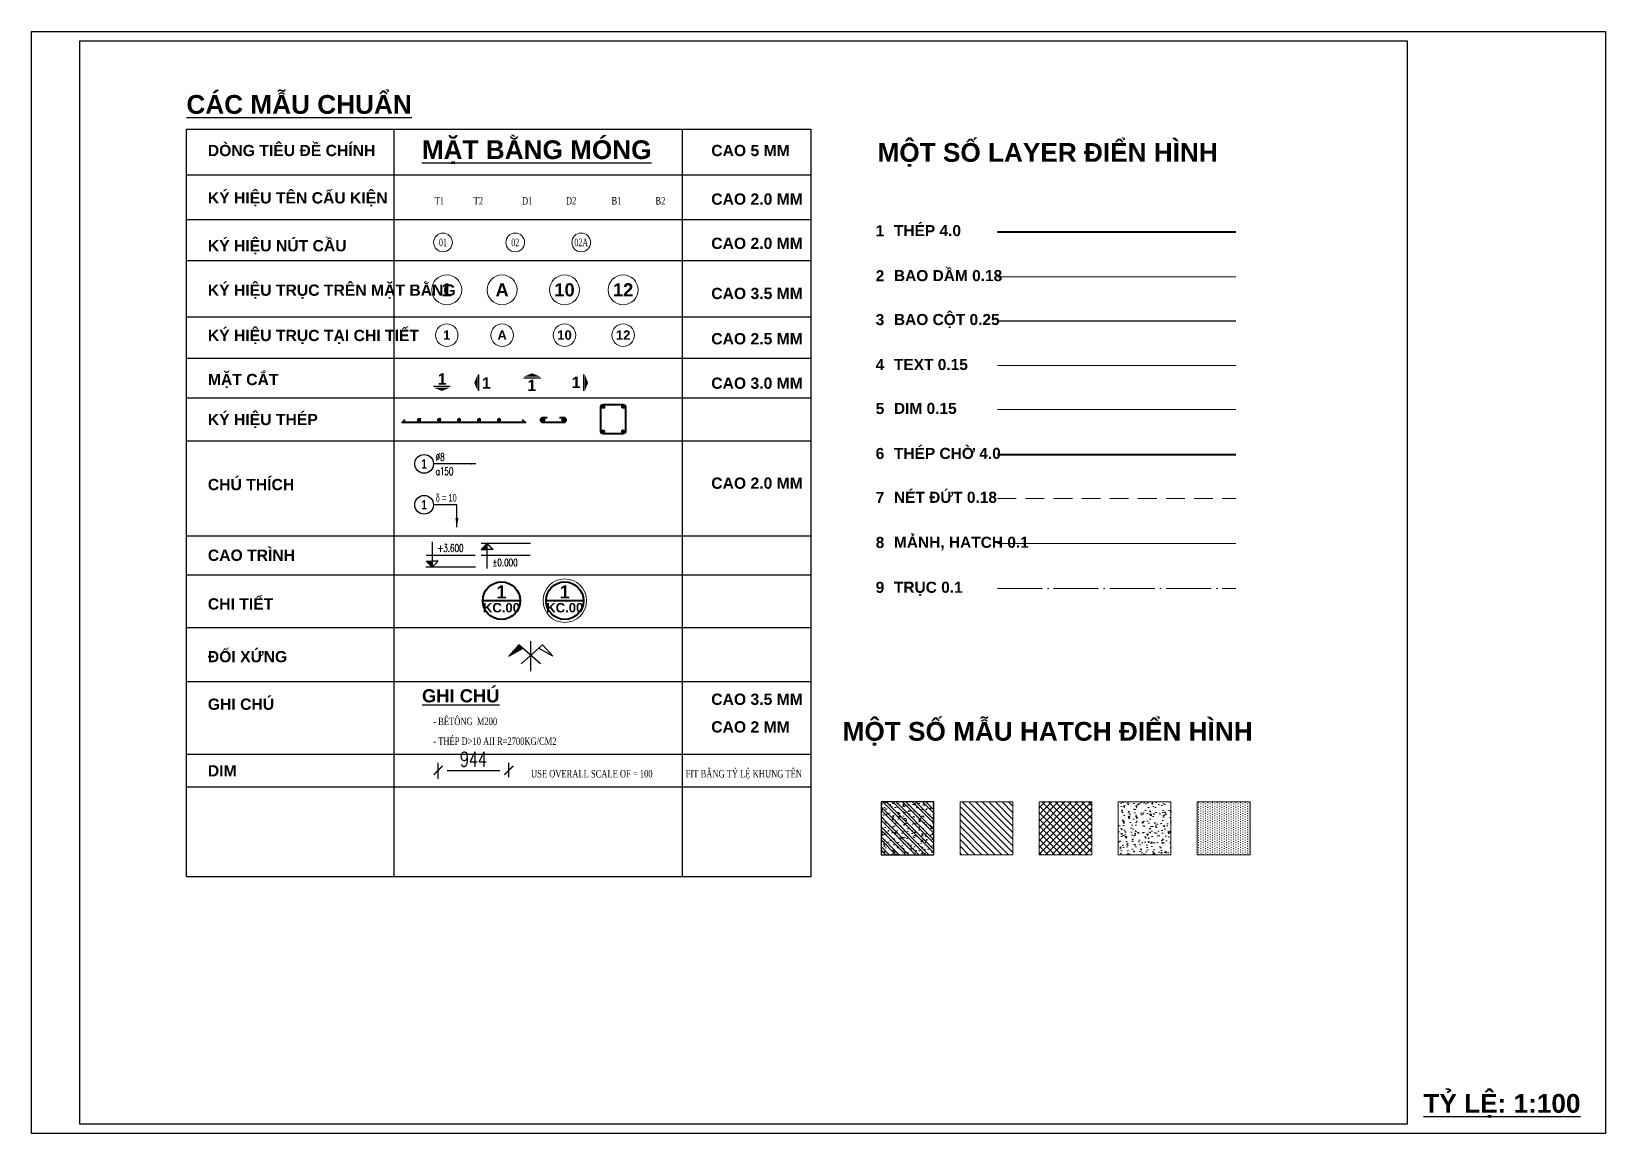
# Model space of a CAD drawing. Header units: millimetres. Extents: x 4413 to 46584, y 3667 to 19045.
# Drawn here: x 25584 to 46584, y 4347 to 19045 of the extents above; entities that cross this region are included whole.
import ezdxf
from ezdxf.enums import TextEntityAlignment as Align

# ---------------------------------------------------------------- set-up
doc = ezdxf.new("R2010")
doc.units = ezdxf.units.MM
doc.linetypes.add('00', pattern=[30, 24, -3, 0, -3])
doc.linetypes.add('01', pattern=[0.375, 0.25, -0.125])
for name, color, linetype, lineweight in [('1', 1, 'Continuous', 40), ('2', 2, 'Continuous', 18), ('3', 3, 'Continuous', 25), ('4', 4, 'Continuous', 15), ('5', 254, 'Continuous', 15), ('6', 6, 'Continuous', 40), ('7', 7, '01', 18), ('8', 8, 'Continuous', 9), ('9', 9, '00', 9)]:
    doc.layers.add(name, color=color, linetype=linetype, lineweight=lineweight)
doc.styles.add('t1', font='')
doc.styles.add('t3', font='romans.shx', dxfattribs={"width": 0.7, "bigfont": 'vns.shx'})
doc.styles.add('t4', font='romans.shx', dxfattribs={"width": 0.7})
doc.styles.add('t5', font='symbol.ttf', dxfattribs={"width": 0.75})
doc.styles.add('t7', font='vntimeh.shx', dxfattribs={"width": 0.75})
doc.styles.get('t1').set_extended_font_data('.VnHelvetInsH', bold=True)
doc.dimstyles.new('DIM 100', dxfattribs={"dimscale": 100, "dimtxt": 2, "dimasz": 1.2, "dimexe": 1, "dimexo": 0, "dimgap": 0.5, "dimtad": 1, "dimdec": 0, "dimzin": 0, "dimdsep": 46, "dimtxsty": 't4', "dimblk": '1', "dimcen": 0.09, "dimdle": 1, "dimclrd": 8, "dimclre": 8, "dimclrt": 4, "dimadec": 0, "dimazin": 0, "dimtfac": 1, "dimtdec": 0, "dimtmove": 0, "dimatfit": 3, "dimfxl": 1, "dimtolj": 1, "dimtzin": 0, "dimarcsym": 0})
doc.dimstyles.new('dim 50', dxfattribs={"dimscale": 50, "dimtxt": 2, "dimasz": 1.2, "dimexe": 1, "dimexo": 0, "dimgap": 0.5, "dimtad": 1, "dimdec": 0, "dimzin": 0, "dimdsep": 46, "dimtxsty": 't4', "dimblk": '1', "dimcen": 0.09, "dimdle": 1, "dimclrd": 8, "dimclre": 8, "dimclrt": 4, "dimadec": 0, "dimazin": 0, "dimtfac": 1, "dimtdec": 0, "dimtmove": 0, "dimatfit": 3, "dimfxl": 1, "dimtolj": 1, "dimtzin": 0, "dimarcsym": 0})

msp = doc.modelspace()

# ---------------------------------------------------------------- texts
at = {"color": 7, "lineweight": -2, "style": 't1'}
for s, height, p in [('%%uc¸c mÉu chuÈn', 250, (27650.5, 17947.5)), ('dßng tiªu ®Ò chÝnh', 150, (27936.5, 17382.6)), ('cao 5 mm', 150, (34652.5, 17382.6)), ('ký hiÖu tªn cÊu kiÖn', 150, (27936.5, 16750.9)), ('cao 2.0 mm', 150, (34652.5, 16734.7)), ('ký hiÖu nót cÇu', 150, (27936.5, 16112.5)), ('cao 2.0 mm', 150, (34652.5, 16144.8)), ('ký hiÖu trôc trªn mÆt b»ng', 150, (27936.5, 15520.1)), ('cao 3.5 mm', 150, (34652.5, 15476.1)), ('ký hiÖu trôc t¹i chi tiÕt', 150, (27936.5, 14916)), ('cao 2.5 mm', 150, (34652.5, 14872)), ('mÆt c¾t', 150, (27936.5, 14328.5)), ('cao 3.0 mm', 150, (34652.5, 14279.3)), ('ký hiÖu thÐp', 150, (27936.5, 13795.3)), ('chó thÝch', 150, (27936.5, 12927)), ('cao 2.0 mm', 150, (34652.5, 12945.8)), ('cao tr×nh', 150, (27936.5, 11984.5)), ('chi tiÕt', 150, (27936.5, 11335.4)), ('®èi xøng', 150, (27936.5, 10632.1)), ('ghi chó', 150, (27936.5, 9997.8)), ('cao 3.5 mm', 150, (34652.5, 10063.9)), ('cao 2 mm', 150, (34652.5, 9695.2)), ('dim', 150, (27936.5, 9109.4)), ('%%Utû lÖ: 1:100', 250, (44153.9, 4623.5))]:
    msp.add_text(s, height=height, dxfattribs=at).set_placement(p)
for s, p in [('mét sè layer ®iÓn h×nh', (39140.5, 17431.6)), ('mét sè MÉU HATCH ®iÓn h×nh', (39140.5, 9711.1))]:
    msp.add_text(s, height=250, dxfattribs=at).set_placement(p, align=Align.MIDDLE_CENTER)
at = {"color": 0, "style": 't1'}
for s, height, p in [('1', 175, (31123.6, 15599.2)), ('A', 175, (31862.7, 15599.2)), ('10', 175, (32695, 15599.2)), ('12', 175, (33476.9, 15599.2)), ('1', 125, (31123.6, 14995.1)), ('A', 125, (31862.7, 14995.1)), ('10', 125, (32695, 14995.1)), ('12', 125, (33476.9, 14995.1))]:
    msp.add_text(s, height=height, dxfattribs=at).set_placement(p, align=Align.MIDDLE_CENTER)
msp.add_text('%%ughi chó', height=175, dxfattribs=at).set_placement((31310, 10208.8), align=Align.MIDDLE)
at = {"style": 't7', "width": 0.75}
for s, p in [('use overall scale of = 100', (32248.2, 9095.7)), ('fit b»ng tû lÖ khung tªn', (34312.3, 9095.7))]:
    msp.add_text(s, height=100, dxfattribs=at).set_placement(p)
at = {"layer": '1', "ltscale": 3, "style": 't1'}
msp.add_text('1', height=147.7, dxfattribs=at).set_placement((36846.7, 16313.7))
at = {"layer": '1', "lineweight": -2, "style": 't1'}
msp.add_text('thÐp 4.0', height=147.67, dxfattribs=at).set_placement((37090.1, 16315.1))
at = {"layer": '2', "ltscale": 3, "style": 't1'}
msp.add_text('2', height=147.7, dxfattribs=at).set_placement((36846.7, 15713.7))
at = {"layer": '2', "lineweight": -2, "style": 't1'}
msp.add_text('bao dÇm 0.18', height=147.675, dxfattribs=at).set_placement((37090.1, 15715.1))
at = {"layer": '3', "ltscale": 3, "style": 't1'}
msp.add_text('3', height=147.7, dxfattribs=at).set_placement((36846.7, 15128.2))
at = {"layer": '3', "lineweight": -2, "style": 't1'}
msp.add_text('bao cét 0.25', height=147.675, dxfattribs=at).set_placement((37090.1, 15129.6))
at = {"layer": '4', "color": 7, "lineweight": -2, "style": 't1'}
msp.add_text('%%UmÆt b»ng mãng', height=250, dxfattribs=at).set_placement((32323.4, 17468.5), align=Align.MIDDLE_CENTER)
at = {"layer": '4', "color": 4, "style": 't7', "width": 0.75}
for s, p in [('t1 ', (31039.7, 16787.4)), ('t2', (31544.9, 16787.4)), ('d1', (32197, 16787.4)), ('d2', (32783.6, 16787.4)), ('b1', (33387.4, 16787.4)), ('b2', (33974, 16787.4))]:
    msp.add_text(s, height=100, dxfattribs=at).set_placement(p, align=Align.MIDDLE_CENTER)
at = {"layer": '4', "style": 't7', "width": 0.7}
for s, p in [('01', (31073.5, 16231.4)), ('02', (32037.1, 16231.4)), ('02a', (32917.9, 16231.4))]:
    msp.add_text(s, height=100, dxfattribs=at).set_placement(p, align=Align.MIDDLE_CENTER)
at = {"layer": '4', "ltscale": 3, "style": 't1'}
msp.add_text('4', height=147.7, dxfattribs=at).set_placement((36846.7, 14528.2))
at = {"layer": '4', "lineweight": -2, "style": 't1'}
msp.add_text('text 0.15', height=147.67, dxfattribs=at).set_placement((37090.1, 14529.6))
at = {"layer": '4', "style": 't7', "width": 0.75}
for s, p in [('- bªt«ng  m200', (30943.8, 9793.5)), ('- thÐp d>10 aii r=2700KG/CM2', (30943.8, 9529.8))]:
    msp.add_text(s, height=100, dxfattribs=at).set_placement(p)
at = {"layer": '5', "ltscale": 3, "style": 't1'}
msp.add_text('5', height=147.7, dxfattribs=at).set_placement((36846.7, 13942.6))
at = {"layer": '5', "lineweight": -2, "style": 't1'}
msp.add_text('dim 0.15', height=147.67, dxfattribs=at).set_placement((37090.1, 13944))
at = {"layer": '6', "ltscale": 3, "style": 't1'}
msp.add_text('6', height=147.7, dxfattribs=at).set_placement((36846.7, 13342.6))
at = {"layer": '6', "lineweight": -2, "style": 't1'}
msp.add_text('thÐp chê 4.0', height=147.675, dxfattribs=at).set_placement((37090.1, 13344))
at = {"layer": '7', "ltscale": 3, "style": 't1'}
msp.add_text('7', height=147.7, dxfattribs=at).set_placement((36846.7, 12757))
at = {"layer": '7', "lineweight": -2, "style": 't1'}
msp.add_text('nÐt ®øt 0.18', height=147.675, dxfattribs=at).set_placement((37090.1, 12758.4))
at = {"layer": '8', "ltscale": 3, "style": 't1'}
msp.add_text('8', height=147.7, dxfattribs=at).set_placement((36846.7, 12157))
at = {"layer": '8', "lineweight": -2, "style": 't1'}
msp.add_text('m¶nh, hatch 0.1', height=147.675, dxfattribs=at).set_placement((37090.1, 12158.4))
at = {"layer": '9', "ltscale": 3, "style": 't1'}
msp.add_text('9', height=147.7, dxfattribs=at).set_placement((36846.7, 11557))
at = {"layer": '9', "lineweight": -2, "style": 't1'}
msp.add_text('trôc 0.1', height=147.67, dxfattribs=at).set_placement((37090.1, 11558.4))

# ---------------------------------------------------------------- blocks, each defined once
blk = doc.blocks.new('8')
at = {"layer": '1'}
for p, q in [((-0.5, 0), (0.5, 0)), ((-0.35, 0.35), (0.35, -0.35)), ((0.35, 0.35), (-0.35, -0.35)), ((0, 0.5), (0, -0.5))]:
    blk.add_line(p, q, dxfattribs=at)
at = {"layer": '1', "const_width": 0.0833}
blk.add_lwpolyline([(-0.5, 0, 1), (0.5, 0, 1), (-0.5, 0, 1)], format="xyb", dxfattribs=at)
blk = doc.blocks.new('2')
blk.add_hatch(color=256).paths.add_polyline_path([(0, 0), (-1.61, 1.6), (0, 1.6)])
at = {"ltscale": 50}
h = blk.add_hatch(dxfattribs=at)
h.set_pattern_fill('ANSI31', color=8, scale=1.406, style=0)
h.paths.add_polyline_path([(0, 1.6), (0, 0), (1.61, 1.6)])
at = {"color": 8, "ltscale": 50}
for p, q in [((11.56, 0), (-1.64, 0)), ((-1.59, 3.14), (11.47, 3.14))]:
    blk.add_line(p, q, dxfattribs=at)
for points in [[(0, 6.69), (0, 0)], [(0, 0), (-1.61, 1.6), (0, 1.6)], [(0, 0), (1.61, 1.6), (0, 1.6)]]:
    blk.add_lwpolyline(points, dxfattribs=at)
at = {"color": 3, "style": 't7', "width": 0.75}
blk.add_attdef('CT', (1.41, 4.07), '', height=2, dxfattribs=at)
blk = doc.blocks.new('7')
at = {"color": 1, "ltscale": 2}
blk.add_line((2.21, 1.22), (-2.21, 1.22), dxfattribs=at)
blk.add_lwpolyline([(0, 0, 0, 4.29, 0), (0, 0.89, 2.5, 2.5, 0)], format="xyseb", dxfattribs=at)
at = {"style": 't1'}
blk.add_attdef('1', text='', height=3, dxfattribs=at).set_placement((0.07, 3.22), align=Align.MIDDLE_CENTER)
blk = doc.blocks.new('6')
at = {"color": 8}
blk.add_circle((-2.5, 0), 2.5, dxfattribs=at)
at = {"color": 7, "style": 't1', "width": 0.75}
blk.add_attdef('SH', text='', height=2.5, dxfattribs=at).set_placement((-2.5, 0), align=Align.MIDDLE)
at = {"color": 3, "style": 't3', "width": 0.75}
for tag, p in [('DK', (0.56, 0.85)), ('KC', (0.56, -2.97))]:
    blk.add_attdef(tag, p, '', height=2, dxfattribs=at)
blk = doc.blocks.new('1')
at = {"color": 0, "linetype": 'ByBlock', "const_width": 0.15}
blk.add_lwpolyline([(-0.5, -0.5), (0.5, 0.5)], dxfattribs=at)
blk = doc.blocks.new('3')
at = {"layer": '1'}
blk.add_line((5, 0), (-5, 0), dxfattribs=at)
blk.add_circle((0, 0), 5, dxfattribs=at)
at = {"color": 0, "style": 't1'}
for tag, height, p in [('TEN', 3.5, (0, 2.34)), ('KC', 2.5, (0, -1.87))]:
    blk.add_attdef(tag, text='', height=height, dxfattribs=at).set_placement(p, align=Align.MIDDLE_CENTER)
blk = doc.blocks.new('5')
blk.add_hatch(color=8).paths.add_polyline_path([(-2.07, 6.07), (-3.16, 7.04), (-5.85, 3.99)])
at = {"color": 8}
for p, q in [((-3.16, 7.04), (-5.85, 3.99)), ((-5.85, 3.99), (-2.07, 6.07)), ((2.58, 1.96), (-3.16, 7.04)), ((-2.58, 1.96), (3.16, 7.04)), ((0, 0), (0, 7.95)), ((5.85, 3.99), (2.07, 6.07)), ((3.16, 7.04), (5.85, 3.99))]:
    blk.add_line(p, q, dxfattribs=at)
blk = doc.blocks.new('4')
at = {"layer": '1'}
blk.add_line((5, 0), (-5, 0), dxfattribs=at)
blk.add_circle((0, 0), 5, dxfattribs=at)
at = {"layer": '8'}
blk.add_circle((0, 0), 5.8, dxfattribs=at)
at = {"color": 0, "style": 't1'}
for tag, height, p in [('TEN', 3.5, (0, 2.34)), ('KC', 2.5, (0, -1.87))]:
    blk.add_attdef(tag, text='', height=height, dxfattribs=at).set_placement(p, align=Align.MIDDLE_CENTER)
blk = doc.blocks.new('*D11')
at = {"layer": '4', "color": 8, "lineweight": -2, "ltscale": 0.1, "transparency": 16777216}
for p, q in [((31009, 9079), (31009, 9289)), ((31952, 9098), (31952, 9289)), ((31129, 9189), (31832, 9189))]:
    blk.add_line(p, q, dxfattribs=at)
at = {"layer": 'Defpoints', "color": 0, "ltscale": 0.1, "transparency": 16777216}
for p in [(31009, 9079), (31952, 9189), (31952, 9098)]:
    blk.add_point(p, dxfattribs=at)
at = {"layer": '4', "color": 8, "lineweight": -2, "ltscale": 0.1, "transparency": 16777216, "xscale": 119.9999999999999, "yscale": 119.9999999999999, "zscale": 119.9999999999999, "rotation": 180}
blk.add_blockref('1', (31009, 9189), dxfattribs=at)
at = {"layer": '4', "color": 8, "lineweight": -2, "ltscale": 0.1, "transparency": 16777216, "xscale": 119.9999999999999, "yscale": 119.9999999999999, "zscale": 119.9999999999999}
blk.add_blockref('1', (31952, 9189), dxfattribs=at)
at = {"layer": '4', "color": 4, "ltscale": 0.1, "transparency": 16777216, "insert": (31480, 9339), "char_height": 200, "attachment_point": 5, "style": 't4'}
blk.add_mtext('\\A1;944', dxfattribs=at)

# ---------------------------------------------------------------- dimensions: what is measured, and where the dimension line sits
at = {"layer": '4', "ltscale": 0.1}
dim = msp.add_linear_dim(base=(31952.2, 9189.4), p1=(31008.6, 9079.5), p2=(31952.2, 9097.8), dimstyle='DIM 100', dxfattribs=at)
dim.commit()
dim.dimension.update_dxf_attribs({"geometry": '*D11', "text_midpoint": (31480.4, 9339.4)})

# ---------------------------------------------------------------- hatches: boundary and pattern name
at = {"layer": '8', "ltscale": 3}
h = msp.add_hatch(dxfattribs=at)
h.set_pattern_fill('ANSI32', color=256, scale=250, angle=90, style=0)
h.set_pattern_definition([(135, (25339.96, 4194.86), (-66.29126, -66.29126), []), (135, (25339.96, 4239.06), (-66.29126, -66.29126), [])])
h.paths.add_polyline_path([(36918, 8768.9), (36918, 8065.7), (37621.2, 8065.7), (37621.2, 8768.9)])
at = {"layer": '8'}
h = msp.add_hatch(dxfattribs=at)
h.set_pattern_fill('AR-CONC', color=256, scale=25, style=0)
h.set_pattern_definition([(50, (25339.96, 4194.86), (179.315, -15.688), [18.75, -206.25]), (355, (25339.96, 4194.86), (-34.6878, 188.048), [15, -165]), (100.4514, (25354.9, 4193.55), (144.6273, 172.36), [15.935, -175.2855]), (46.1842, (25339.96, 4244.86), (266.8103, -41.3798), [28.125, -309.375]), (96.6356, (25362.2, 4241.41), (233.6657, 243.5295), [23.9026, -262.928]), (351.1842, (25339.96, 4244.86), (233.6655, 243.5297), [22.5, -247.5]), (21, (25364.96, 4232.36), (149.2268, -100.6547), [18.75, -206.25]), (326, (25364.96, 4232.36), (60.8288, 181.2875), [15, -165]), (71.4514, (25377.4, 4223.97), (210.0557, 80.6326), [15.935, -175.2855]), (37.5, (25339.96, 4194.86), (3.03996, 83.22346), [0, -163, 0, -167.5, 0, -165.625]), (7.5, (25339.96, 4194.86), (65.7674, 98.6029), [0, -95.5, 0, -159.25, 0, -63.125]), (327.5, (25284.21, 4194.86), (133.4556, -5.63872), [0, -62.5, 0, -195, 0, -258.75]), (317.5, (25259.21, 4194.86), (145.7965, 25.0262), [0, -81.25, 0, -129.5, 0, -183.75])])
h.paths.add_polyline_path([(36918, 8768.9), (36918, 8065.7), (37621.2, 8065.7), (37621.2, 8768.9)])
at = {"layer": '8', "ltscale": 3}
h = msp.add_hatch(dxfattribs=at)
h.set_pattern_fill('ANSI31', color=256, scale=500, angle=90, style=0)
h.set_pattern_definition([(135, (25339.96, 4194.86), (-44.19417, -44.19417), [])])
h.paths.add_polyline_path([(37972.8, 8768.9), (37972.8, 8065.7), (38676.1, 8065.7), (38676.1, 8768.9)])
h = msp.add_hatch(dxfattribs=at)
h.set_pattern_fill('ANSI37', color=256, scale=500, angle=90, style=0)
h.set_pattern_definition([(135, (25339.96, 4194.86), (-44.19417, -44.19417), []), (225, (25339.96, 4194.86), (44.19417, -44.19417), [])])
h.paths.add_polyline_path([(39027.7, 8768.9), (39027.7, 8065.7), (39730.9, 8065.7), (39730.9, 8768.9)])
at = {"layer": '8'}
h = msp.add_hatch(dxfattribs=at)
h.set_pattern_fill('AR-CONC', color=256, scale=25, angle=90, style=0)
h.set_pattern_definition([(140, (25339.96, 4194.86), (15.688, 179.315), [18.75, -206.25]), (85, (25339.96, 4194.86), (-188.048, -34.6878), [15, -165]), (190.4514, (25341.27, 4209.8), (-172.3599, 144.6273), [15.935, -175.2855]), (136.1842, (25289.96, 4194.86), (41.3798, 266.8103), [28.125, -309.375]), (186.6356, (25293.4, 4217.1), (-243.5295, 233.6657), [23.9026, -262.9282]), (81.1842, (25289.96, 4194.86), (-243.5297, 233.6655), [22.5, -247.5]), (111, (25302.46, 4219.86), (100.6547, 149.2268), [18.75, -206.25]), (56, (25302.46, 4219.86), (-181.2875, 60.8288), [15, -165]), (161.4514, (25310.85, 4232.3), (-80.6326, 210.0557), [15.935, -175.2855]), (127.5, (25339.96, 4194.86), (-83.22346, 3.03996), [0, -163, 0, -167.5, 0, -165.625]), (97.5, (25339.96, 4194.86), (-98.60293, 65.7674), [0, -95.5, 0, -159.25, 0, -63.125]), (57.5, (25339.96, 4139.11), (5.63872, 133.4556), [0, -62.5, 0, -195, 0, -258.75]), (47.5, (25339.96, 4114.11), (-25.02625, 145.7965), [0, -81.25, 0, -129.5, 0, -183.75])])
h.paths.add_polyline_path([(40785.7, 8768.9), (40082.5, 8768.9), (40082.5, 8065.7), (40785.7, 8065.7)])
at = {"layer": '8', "ltscale": 3}
h = msp.add_hatch(dxfattribs=at)
h.set_pattern_fill('DOTS', color=256, scale=500, angle=90, style=0)
h.set_pattern_definition([(90, (25339.962, 4194.862), (-31.25, 15.625), [0, -31.25])])
h.paths.add_polyline_path([(41840.5, 8065.7), (41840.5, 8768.9), (41137.3, 8768.9), (41137.3, 8065.7)])

# ---------------------------------------------------------------- linework, layer by layer
for p, q in [((27650.5, 17740.5), (35981.6, 17740.5)), ((27650.5, 7769.6), (27650.5, 17740.5)), ((30418, 17740.5), (30418, 7769.6)), ((34263.1, 17740.5), (34263.1, 7769.6)), ((35981.6, 17740.5), (35981.6, 7769.6)), ((27650.5, 17131), (35981.6, 17131)), ((27650.5, 16536.2), (35981.6, 16536.2)), ((27650.5, 15989.8), (35981.6, 15989.8)), ((27650.5, 15237.1), (35981.6, 15237.1)), ((27650.5, 14688.2), (35981.6, 14688.2)), ((27650.5, 14160.3), (35981.6, 14160.3)), ((27650.5, 13587.3), (35981.6, 13587.3)), ((27650.5, 12316.9), (35981.6, 12316.9)), ((27650.5, 11799.9), (35981.6, 11799.9)), ((27650.5, 11096.6), (35981.6, 11096.6)), ((27650.5, 10377.4), (35981.6, 10377.4)), ((27650.5, 9406.4), (35981.6, 9406.4)), ((27650.5, 8972.3), (35981.6, 8972.3)), ((35981.6, 7769.6), (27650.5, 7769.6))]:
    msp.add_line(p, q)
at = {"color": 7, "lineweight": 30, "ltscale": 0.1}
for points in [[(25583.5, 19044.9), (46583.5, 19044.9), (46583.5, 4346.9), (25583.5, 4346.9)], [(25583.5, 19044.9), (46583.5, 19044.9), (46583.5, 4346.9), (25583.5, 4346.9)], [(26229.1, 18922.1), (43936.5, 18922.1), (43936.5, 4469.7), (26229.1, 4469.7)]]:
    msp.add_lwpolyline(points, close=True, dxfattribs=at)
at = {"layer": '1', "ltscale": 3}
msp.add_line((38470.6, 16373.4), (41651.8, 16373.4), dxfattribs=at)
at = {"layer": '1', "ltscale": 5}
msp.add_lwpolyline([(32130.5, 13871), (32173, 13828.6), (30527.1, 13828.6), (30569.5, 13871)], dxfattribs=at)
msp.add_lwpolyline([(32629, 13898.6), (32679, 13898.6, -1), (32679, 13828.6), (32412.7, 13828.6, -1), (32412.7, 13898.6), (32462.7, 13898.6)], format="xyb", dxfattribs=at)
at = {"layer": '1'}
msp.add_lwpolyline([(33210.2, 14069.9), (33476.5, 14069.9, -0.4142136), (33506.5, 14039.9), (33506.5, 13708.7, -0.4142136), (33476.5, 13678.7), (33210.2, 13678.7, -0.4142136), (33180.2, 13708.7), (33180.2, 14039.9, -0.4142136)], format="xyb", close=True, dxfattribs=at)
at = {"layer": '2', "ltscale": 3}
msp.add_line((38470.6, 15773.4), (41651.8, 15773.4), dxfattribs=at)
for points in [[(38676.1, 8065.7), (38676.1, 8768.9), (37972.8, 8768.9), (37972.8, 8065.7)], [(39730.9, 8065.7), (39730.9, 8768.9), (39027.7, 8768.9), (39027.7, 8065.7)], [(40785.7, 8065.7), (40785.7, 8768.9), (40082.5, 8768.9), (40082.5, 8065.7)], [(41840.5, 8065.7), (41840.5, 8768.9), (41137.3, 8768.9), (41137.3, 8065.7)]]:
    msp.add_lwpolyline(points, close=True, dxfattribs=at)
at = {"layer": '3', "ltscale": 3}
msp.add_line((38470.6, 15187.9), (41651.8, 15187.9), dxfattribs=at)
msp.add_lwpolyline([(37621.2, 8065.7), (37621.2, 8768.9), (36918, 8768.9), (36918, 8065.7)], close=True, dxfattribs=at)
at = {"layer": '4', "ltscale": 3}
msp.add_line((38470.6, 14587.9), (41651.8, 14587.9), dxfattribs=at)
at = {"layer": '5', "ltscale": 3}
msp.add_line((38470.6, 14002.3), (41651.8, 14002.3), dxfattribs=at)
at = {"layer": '6', "ltscale": 3}
msp.add_line((38470.6, 13402.3), (41651.8, 13402.3), dxfattribs=at)
at = {"layer": '7', "ltscale": 1000}
msp.add_line((38470.6, 12816.7), (41651.8, 12816.7), dxfattribs=at)
at = {"layer": '8', "ltscale": 3}
msp.add_line((38470.6, 12216.7), (41651.8, 12216.7), dxfattribs=at)
at = {"layer": '8'}
for centre, radius in [((31073.5, 16231.4), 125), ((32037.1, 16231.4), 125), ((32917.9, 16231.4), 125), ((31123.6, 15599.2), 200), ((31862.7, 15599.2), 200), ((32695, 15599.2), 200), ((33476.9, 15599.2), 200), ((31123.6, 14995.1), 150), ((31862.7, 14995.1), 150), ((32695, 14995.1), 150), ((33476.9, 14995.1), 150)]:
    msp.add_circle(centre, radius, dxfattribs=at)
at = {"layer": '9', "ltscale": 25}
msp.add_line((38470.6, 11616.7), (41651.8, 11616.7), dxfattribs=at)

# ---------------------------------------------------------------- block references
ref = msp.add_blockref('7', (32262.7, 14486.4), dxfattribs=dict(xscale=50, yscale=50, zscale=50, rotation=180))
ref.add_attrib('1', '1', dxfattribs={"height": 150, "style": 't1'}).set_placement((32259.3, 14325.3), align=Align.MIDDLE_CENTER)
at = {"xscale": 50, "yscale": 50, "zscale": 50}
for name, p, values in [('7', (31059, 14250.3), {'1': '1'}), ('3', (31853.6, 11453.3), {'KC': 'kc.00', 'TEN': '1'}), ('4', (32698.1, 11453.3), {'TEN': '1', 'KC': 'kc.00'})]:
    msp.add_blockref(name, p, dxfattribs=at).add_auto_attribs(values)
ref = msp.add_blockref('7', (31491, 14360.6), dxfattribs=dict(xscale=50, yscale=50, zscale=50, rotation=270))
ref.add_attrib('1', '1', dxfattribs={"height": 150, "style": 't1'}).set_placement((31652.1, 14357.2), align=Align.MIDDLE_CENTER)
ref = msp.add_blockref('7', (33010, 14360.6), dxfattribs=dict(xscale=50, yscale=50, zscale=50, rotation=90))
ref.add_attrib('1', '1', dxfattribs={"height": 150, "style": 't1'}).set_placement((32848.9, 14364.1), align=Align.MIDDLE_CENTER)
ref = msp.add_blockref('6', (30947.3, 13278), dxfattribs=dict(xscale=50, yscale=50, zscale=50))
ref.add_attrib('SH', '1', dxfattribs={"color": 7, "height": 125, "style": 't1', "width": 0.75}).set_placement((30822.3, 13278), align=Align.MIDDLE)
ref.add_attrib('DK', '%%c8', (30975.5, 13320.3), dxfattribs={"color": 4, "height": 100, "style": 't3', "width": 0.7})
ref.add_attrib('KC', 'a150', (30975.5, 13129.4), dxfattribs={"color": 4, "height": 100, "style": 't3', "width": 0.7})
ref = msp.add_blockref('6', (30947.3, 12732.2), dxfattribs=dict(xscale=50, yscale=50, zscale=50))
ref.add_attrib('SH', '1', dxfattribs={"color": 7, "height": 125, "style": 't1', "width": 0.75}).set_placement((30822.3, 12732.2), align=Align.MIDDLE)
ref.add_attrib('DK', 'd = 10', (30975.5, 12774.5), dxfattribs={"color": 4, "height": 100, "style": 't5', "width": 0.75})
ref = msp.add_blockref('2', (30928.9, 11901.8), dxfattribs=dict(xscale=50, yscale=50, zscale=50))
ref.add_attrib('CT', '+3.600', (30999.4, 12105.2), dxfattribs={"color": 4, "height": 100, "style": 't3', "width": 0.7})
ref = msp.add_blockref('2', (31662.9, 12215.9), dxfattribs=dict(xscale=-50, yscale=50, zscale=50, rotation=180))
ref.add_attrib('CT', '%%p0.000', (31733.4, 11912.5), dxfattribs={"color": 4, "height": 100, "style": 't3', "width": 0.7})
msp.add_blockref('5', (32245.1, 10514.4), dxfattribs=at)
at = {"layer": '1', "yscale": 50, "zscale": 50}
for p, xscale in [((30754.8, 13863.6), 50), ((31021, 13863.6), 50), ((31287.3, 13863.6), 50), ((31553.6, 13863.6), 50), ((31819.8, 13863.6), 50), ((32412.7, 13863.6), 50), ((32679, 13863.6), 50), ((33210.2, 14039.9), 50), ((33476.5, 14039.9), -50)]:
    msp.add_blockref('8', p, dxfattribs=dict(at, xscale=xscale))
at = {"layer": '1', "yscale": 50, "zscale": 50, "rotation": 180}
for p, xscale in [((33210.2, 13708.7), -50), ((33476.5, 13708.7), 50)]:
    msp.add_blockref('8', p, dxfattribs=dict(at, xscale=xscale))

msp.set_redraw_order([(e.dxf.handle, doc.entitydb.next_handle()) for e in msp.query("TEXT MTEXT ATTDEF DIMENSION ARC_DIMENSION")])  # texts and dimensions are drawn at this point

# ---------------------------------------------------------------- leaders
msp.add_leader([(31511.1, 13278), (31259.2, 13278), (30947.3, 13278)], dimstyle='dim 50', override={"dimgap": 0.5, "dimtad": 0})
msp.add_leader([(31259.2, 12435), (31259.2, 12732.2), (30947.3, 12732.2)], dimstyle='DIM 100')

doc.saveas('drawing.dxf')
